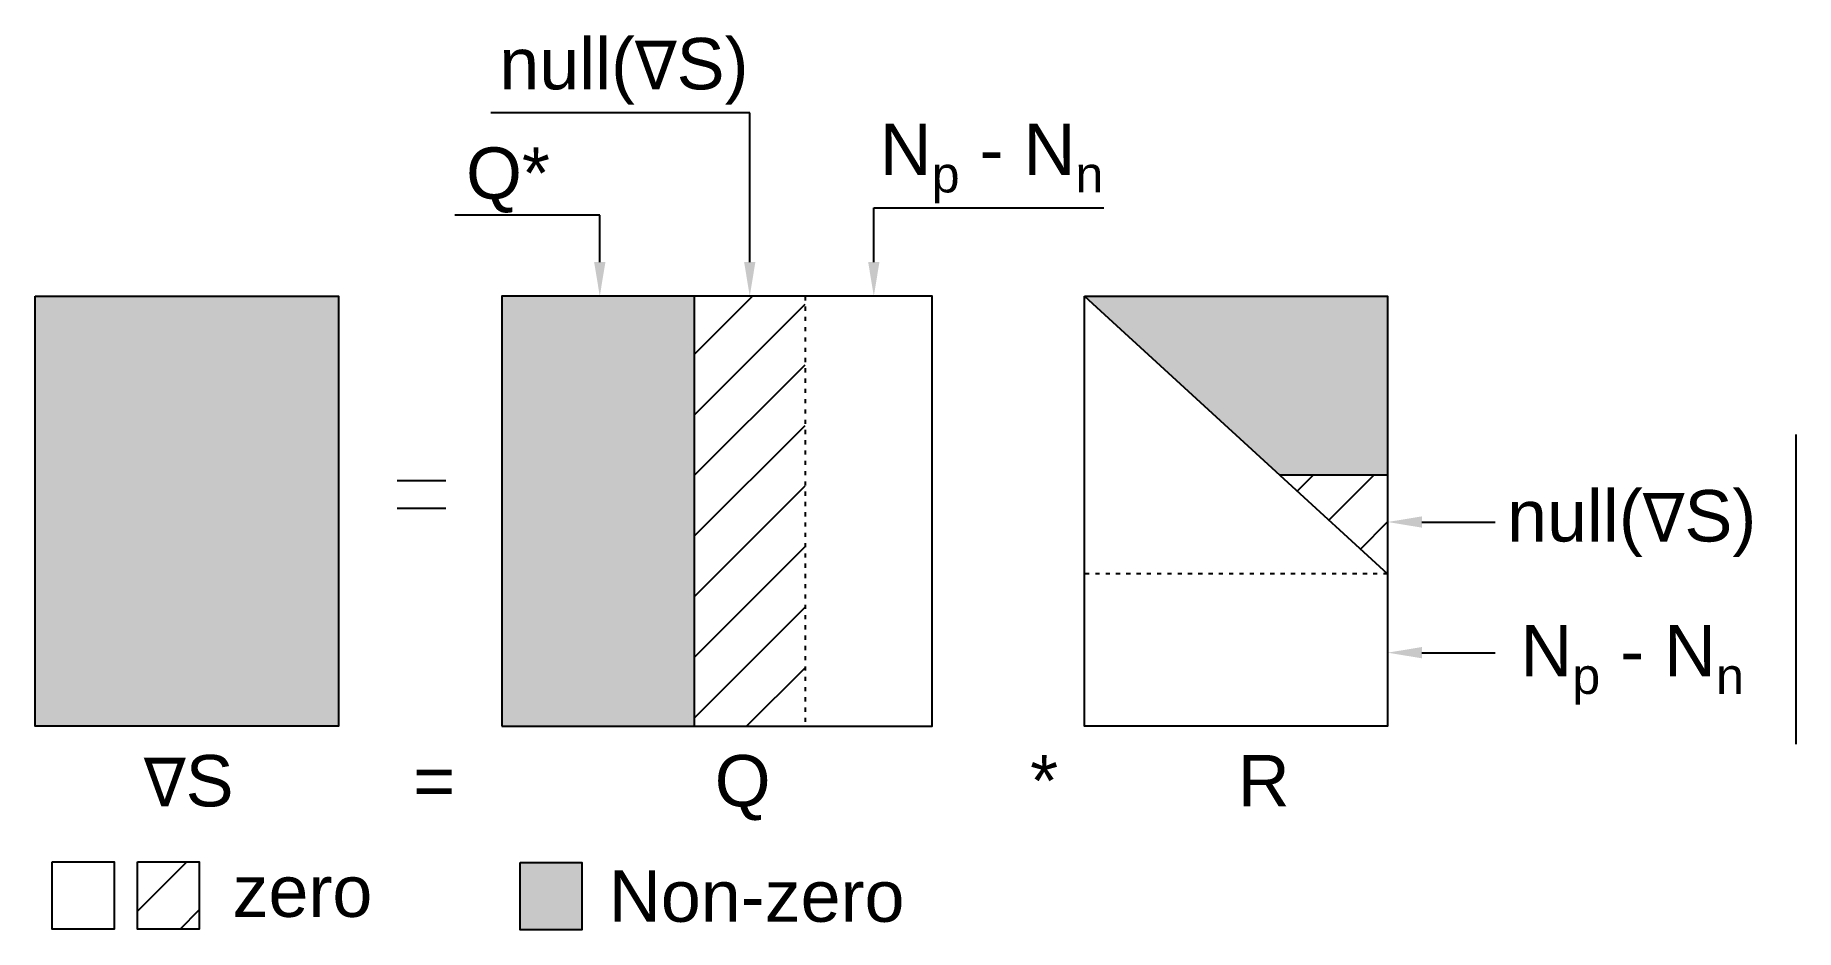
# Model space of a CAD drawing. Header units: inches. Extents: x -128 to 157, y -44 to 110.
# Drawn here: x 106 to 157.4, y 22.4 to 48.5 of the extents above; entities that cross this region are included whole.
import ezdxf
from ezdxf import colors
from ezdxf.entities.mleader import LeaderData, LeaderLine
from ezdxf.math import Vec2, Vec3

# ---------------------------------------------------------------- set-up
doc = ezdxf.new("R2010")
doc.units = ezdxf.units.IN
doc.header["$MEASUREMENT"] = 0
doc.linetypes.add('ACAD_ISO03W100', pattern=[30, 12, -18])
doc.styles.get("Standard").update_dxf_attribs({"font": 'arial.ttf'})

msp = doc.modelspace()

# ---------------------------------------------------------------- texts
at = {"char_height": 1.5, "attachment_point": 1}
for s, width, insert in [('\\A1;null({\\A0;\\fSymbol|b0|i0|c2|p18;\\H0.95833x;Ñ}S) ', 16.0381802, (119.5615, 48.44152)), ('\\A1;N{\\H0.7x;\\S^ p;} - N{\\H0.7x;\\S^ n;}', 16.0381802, (130.6569, 45.94307)), ('Q*', 4.2673739, (118.59441, 45.24748)), ('\\A1;null({\\A0;\\fSymbol|b0|i0|c2|p18;\\H0.95833x;Ñ}S) ', 16.0381802, (148.94719, 35.24897)), ('\\A1;N{\\H0.7x;\\S^ p;} - N{\\H0.7x;\\S^ n;}', 16.0381802, (149.33522, 31.3127)), ('  {\\fSymbol|b0|i0|c2|p18;\\H0.95833x;Ñ\\A1;\\fArial|b0|i0|c0|p34;\\H1.0435x;S}         =             Q             *         R', 48.5732849, (108.03949, 27.51943)), ('Non-zero', 18.4353938, (122.76018, 24.15328)), ('zero', 18.4353938, (111.78546, 24.29679))]:
    msp.add_mtext_dynamic_manual_height_columns(s, width=width, gutter_width=1, heights=[0], dxfattribs=dict(at, insert=insert))

# ---------------------------------------------------------------- hatches: boundary and pattern name
h = msp.add_hatch(color=253)
h.dxf.hatch_style = 1
h.paths.add_polyline_path([(114.87157, 40.90315), (106.03185, 40.90315), (106.03185, 28.35812), (114.87157, 28.35812)])
h.paths.add_polyline_path([(125.24553, 40.90315), (119.63966, 40.90315), (119.63966, 28.35812), (125.24553, 28.35812)])
h = msp.add_hatch()
h.set_pattern_fill('ANSI31', color=256, scale=10)
h.set_pattern_definition([(45, (2.7921, -5.4661), (-0.883883, 0.883883), [])])
h.paths.add_polyline_path([(128.47939, 40.90315), (125.24553, 40.90315), (125.24553, 28.35812), (128.47939, 28.35812)])
h = msp.add_hatch(color=253)
h.dxf.hatch_style = 1
h.paths.add_polyline_path([(136.62459, 40.90315), (142.3225, 35.68379), (145.46432, 35.68379), (145.46432, 40.90315)])
h = msp.add_hatch()
h.set_pattern_fill('ANSI31', color=256, scale=10)
h.set_pattern_definition([(45, (-89.6629, 57.2854), (-0.8838835, 0.8838835), [])])
h.paths.add_polyline_path([(145.46432, 35.68379), (142.3225, 35.68379), (145.46432, 32.80584)])
h = msp.add_hatch()
h.set_pattern_fill('ANSI31', color=256, scale=10)
h.set_pattern_definition([(45, (-89.6629, 57.634), (-0.8838835, 0.8838835), [])])
h.paths.add_polyline_path([(110.81459, 24.40427), (109.01176, 24.40427), (109.01176, 22.4391), (110.81459, 22.4391)])
h = msp.add_hatch(color=253)
h.dxf.hatch_style = 1
h.paths.add_polyline_path([(120.17086, 24.38466), (120.17086, 22.4195), (121.97369, 22.4195), (121.97369, 24.38466)])

# ---------------------------------------------------------------- linework, layer by layer
for p, q in [((132.18469, 40.90315), (119.63966, 40.90315)), ((125.24553, 40.90315), (125.24553, 28.35812)), ((157.36598, 36.87563), (157.36598, 27.83234)), ((116.58728, 35.53309), (118.00775, 35.53309)), ((145.46432, 35.68379), (142.3225, 35.68379)), ((142.3225, 35.68379), (145.46432, 32.80584)), ((116.58728, 34.71728), (118.00775, 34.71728))]:
    msp.add_line(p, q)
at = {"linetype": 'ACAD_ISO03W100', "ltscale": 0.01}
for p, q in [((128.47939, 40.90315), (128.47939, 28.35812)), ((145.46432, 32.80584), (136.62459, 32.80584))]:
    msp.add_line(p, q, dxfattribs=at)
at = {"color": 253}
msp.add_line((136.62459, 40.90315), (142.3225, 35.68379), dxfattribs=at)
for points in [[(106.03185, 40.90315), (114.87157, 40.90315), (114.87157, 28.35812), (106.03185, 28.35812)], [(119.63966, 28.35812), (132.18469, 28.35812), (132.18469, 40.90315), (119.63966, 40.90315)], [(136.62459, 40.90315), (145.46432, 40.90315), (145.46432, 28.35812), (136.62459, 28.35812)], [(106.53077, 24.40427), (108.33361, 24.40427), (108.33361, 22.4391), (106.53077, 22.4391)], [(109.01176, 24.40427), (110.81459, 24.40427), (110.81459, 22.4391), (109.01176, 22.4391)], [(120.17086, 24.38466), (121.97369, 24.38466), (121.97369, 22.4195), (120.17086, 22.4195)]]:
    msp.add_lwpolyline(points, close=True)

msp.set_redraw_order([(e.dxf.handle, doc.entitydb.next_handle()) for e in msp.query("TEXT MTEXT ATTDEF DIMENSION ARC_DIMENSION")])  # texts and dimensions are drawn at this point

# ---------------------------------------------------------------- leaders
ml = msp.add_multileader_mtext('Standard')
ml.set_content('', color=256)
ml.set_leader_properties()
ml.build(insert=Vec2(0, 0))
ml.multileader.update_dxf_attribs({"dogleg_length": 0.36, "arrow_head_size": 1})
ctx = ml.context
ctx.base_point, ctx.char_height, ctx.arrow_head_size, ctx.landing_gap_size, ctx.plane_origin = Vec3(119.13908, 46.25337), 0.18, 1, 0.09, Vec3(126.86612, 40.90315)
ctx.text_align_type = 2
notes = []
notes.append((ctx, [(0, (1, 1, 0), (126.86612, 46.25337), (-1, 0), 7.54705, [(0, [(126.86612, 40.90315)], 0, [])])]))
ctx.mtext.insert, ctx.mtext.alignment, ctx.mtext.flow_direction = Vec3(119.22908, 46.34337), 3, 5
ml = msp.add_multileader_mtext('Standard')
ml.set_content('', color=256)
ml.set_leader_properties()
ml.build(insert=Vec2(0, 0))
ml.multileader.update_dxf_attribs({"dogleg_length": 0.36, "arrow_head_size": 1})
ctx = ml.context
ctx.base_point, ctx.char_height, ctx.arrow_head_size, ctx.landing_gap_size, ctx.plane_origin = Vec3(118.08708, 43.27007), 0.18, 1, 0.09, Vec3(122.49324, 40.90315)
ctx.text_align_type = 2
notes.append((ctx, [(0, (1, 1, 0), (122.49324, 43.27007), (-1, 0), 4.22616, [(0, [(122.49324, 40.90315)], 0, [])])]))
ctx.mtext.insert, ctx.mtext.alignment, ctx.mtext.flow_direction = Vec3(118.17708, 43.36007), 3, 5
ml = msp.add_multileader_mtext('Standard')
ml.set_content('', color=256)
ml.set_leader_properties()
ml.build(insert=Vec2(0, 0))
ml.multileader.update_dxf_attribs({"dogleg_length": 2.5, "arrow_head_size": 1})
ctx = ml.context
ctx.base_point, ctx.char_height, ctx.arrow_head_size, ctx.landing_gap_size, ctx.plane_origin = Vec3(137.19071, 43.48266), 0.18, 1, 0.09, Vec3(130.4831, 40.90315)
notes.append((ctx, [(0, (1, 1, 0), (130.4831, 43.48266), (1, 0), 6.70761, [(0, [(130.4831, 40.90315)], 0, [])])]))
ctx.mtext.insert, ctx.mtext.flow_direction = Vec3(137.28071, 43.57266), 5
ml = msp.add_multileader_mtext('Standard')
ml.set_content('', color=256)
ml.set_leader_properties()
ml.build(insert=Vec2(0, 0))
ml.multileader.update_dxf_attribs({"dogleg_length": 0.36, "arrow_head_size": 1})
ctx = ml.context
ctx.base_point, ctx.char_height, ctx.arrow_head_size, ctx.landing_gap_size, ctx.plane_origin = Vec3(148.60165, 34.31745), 0.18, 1, 0.09, Vec3(145.46432, 34.31745)
notes.append((ctx, [(0, (1, 1, 0), (148.24165, 34.31745), (1, 0), 0.36, [(0, [(145.46432, 34.31745)], 0, [])])]))
ctx.mtext.insert, ctx.mtext.flow_direction = Vec3(148.69165, 34.40745), 5
ml = msp.add_multileader_mtext('Standard')
ml.set_content('', color=256)
ml.set_leader_properties()
ml.build(insert=Vec2(0, 0))
ml.multileader.update_dxf_attribs({"dogleg_length": 0.36, "arrow_head_size": 1})
ctx = ml.context
ctx.base_point, ctx.char_height, ctx.arrow_head_size, ctx.landing_gap_size, ctx.plane_origin = Vec3(148.60165, 30.50531), 0.18, 1, 0.09, Vec3(145.46432, 30.50531)
notes.append((ctx, [(0, (1, 1, 0), (148.24165, 30.50531), (1, 0), 0.36, [(0, [(145.46432, 30.50531)], 0, [])])]))
ctx.mtext.insert, ctx.mtext.flow_direction = Vec3(148.69165, 30.59531), 5
for ctx, leaders in notes:
    for number, flags, end, landing, length, lines in leaders:
        leader = LeaderData()
        leader.index, (leader.has_last_leader_line, leader.has_dogleg_vector, leader.attachment_direction) = number, flags
        leader.last_leader_point, leader.dogleg_vector, leader.dogleg_length = Vec3(end), Vec3(landing), length
        for number, points, colour, breaks in lines:
            line = LeaderLine()
            line.index, line.vertices, line.color, line.breaks = number, Vec3.list(points), colors.encode_raw_color(colour), breaks
            leader.lines.append(line)
        ctx.leaders.append(leader)

doc.saveas('drawing.dxf')
